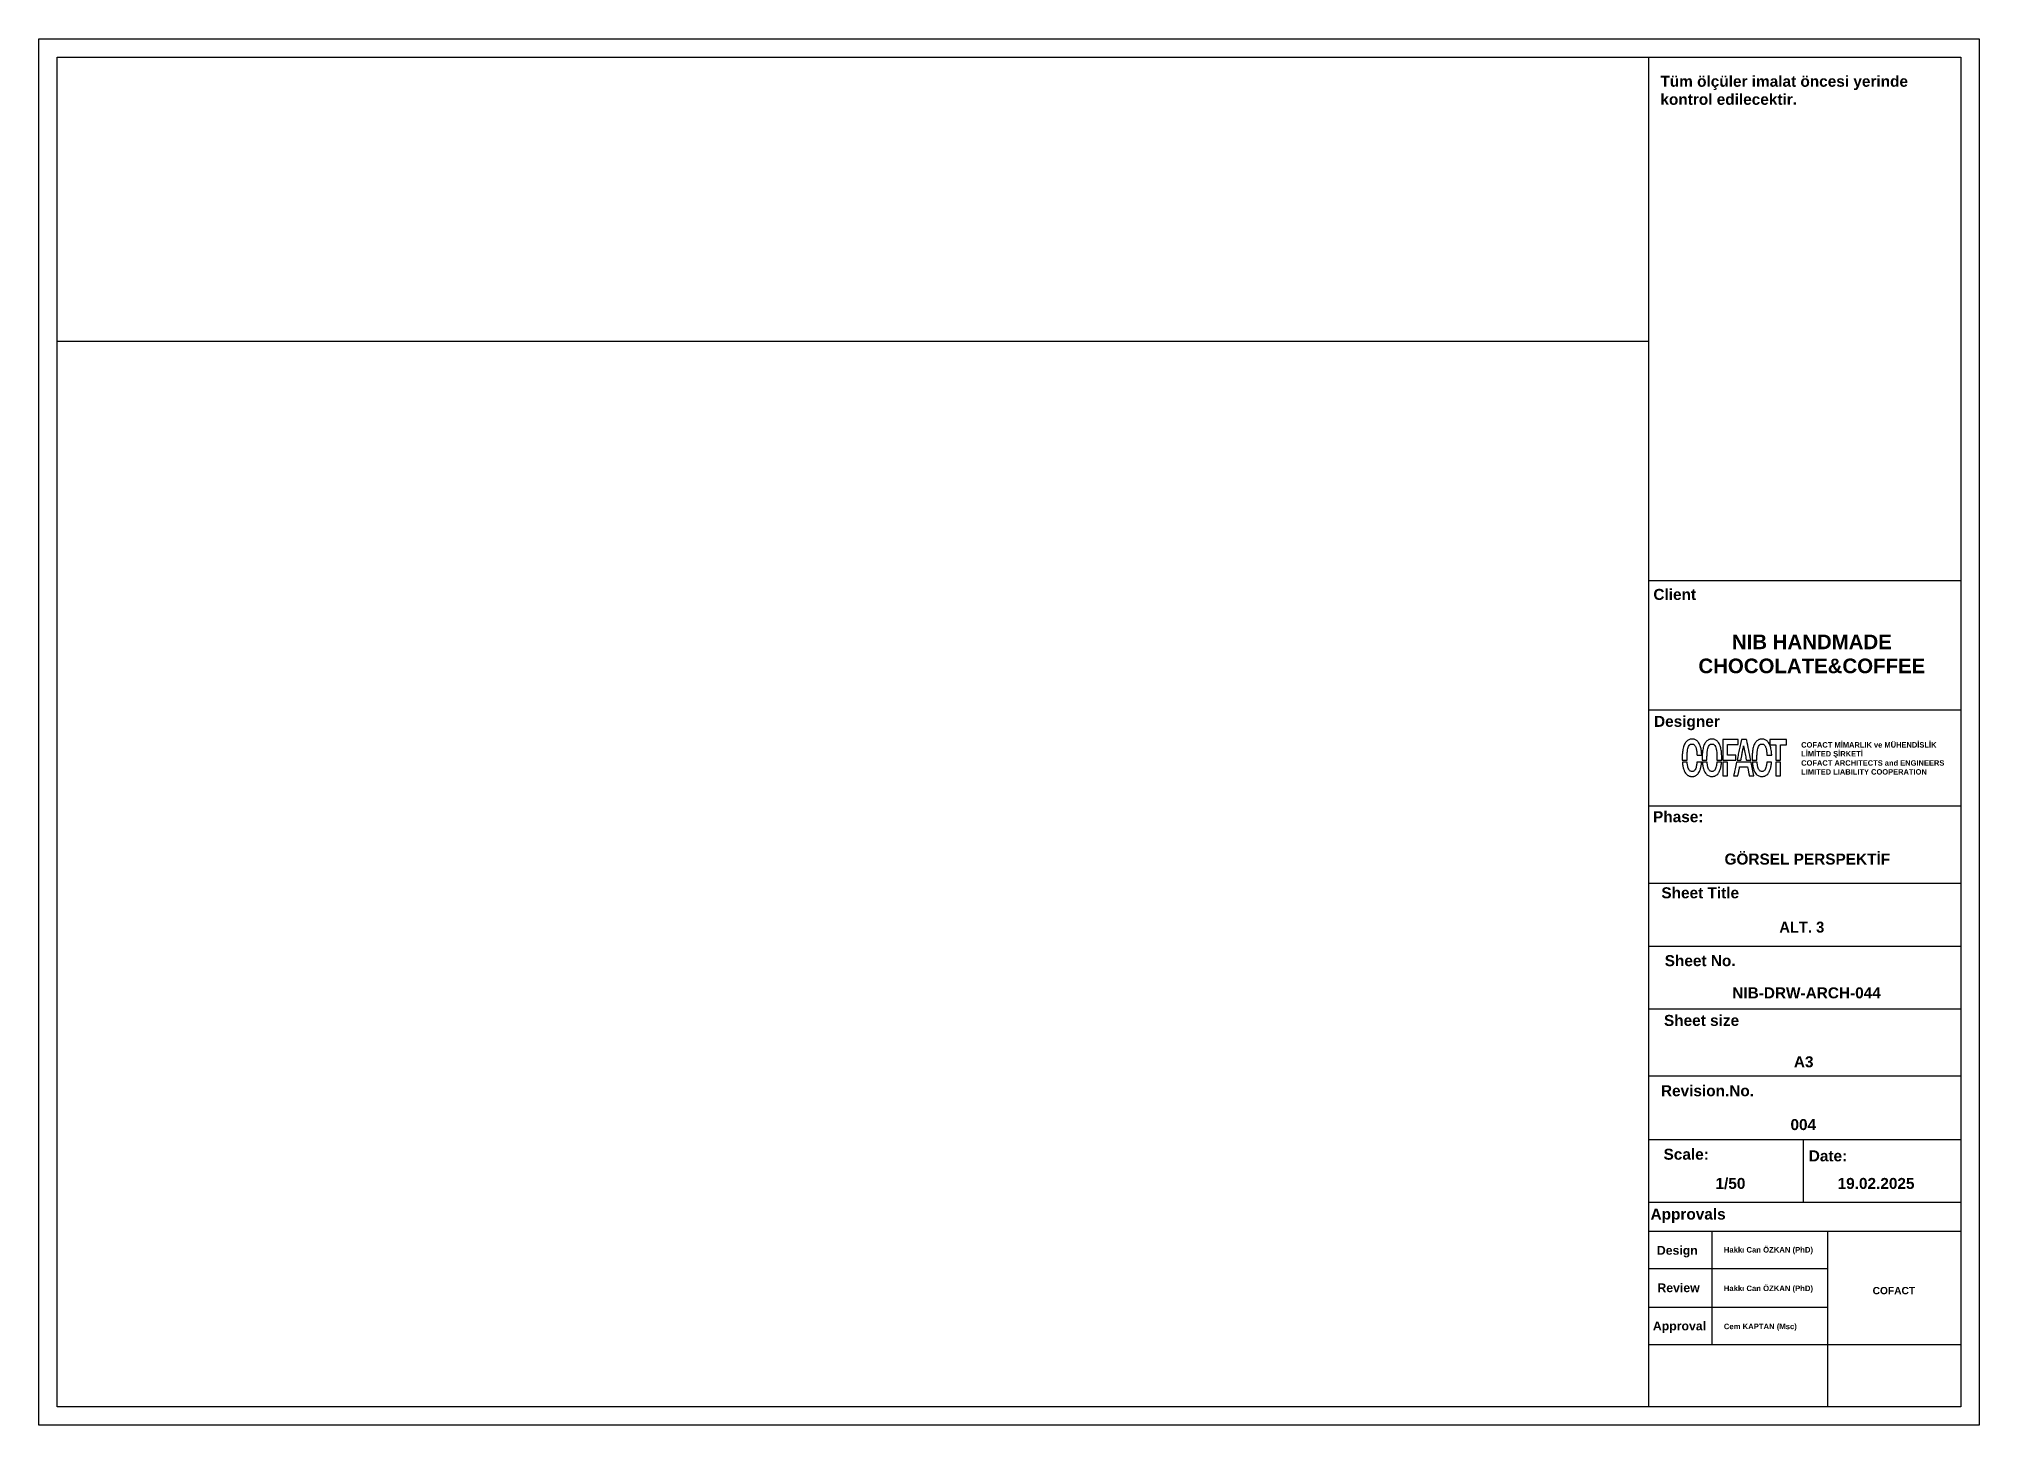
# Model space of a CAD drawing. Header units: millimetres. Extents: x 933584 to 974011, y 4545988 to 4553664.
# Drawn here: x 967711 to 969811, y 4546464 to 4547964 of the extents above; entities that cross this region are included whole.
import ezdxf

# ---------------------------------------------------------------- set-up
doc = ezdxf.new("R2010")
doc.units = ezdxf.units.MM
doc.layers.get('0').update_dxf_attribs({"color": 255})
doc.styles.add('Century Gothic_B_3', font='GOTHICB.TTF', dxfattribs={"height": 4})
picture_1 = doc.add_image_def('image11.png', size_in_pixel=(1250, 837))

msp = doc.modelspace()

# ---------------------------------------------------------------- texts
at = {"color": 0, "attachment_point": 1, "line_spacing_factor": 0.984502, "style": 'Century Gothic_B_3'}
for s, insert, char_height, width in [('\\pxql;{\\fArial|b1|i0|c0|p34;Tüm ölçüler imalat öncesi yerinde kontrol edilecektir.}', (969466.46, 4547923.88), 11.9034, 324.3298), ('\\pxqr;{\\fArial|b1|i0|c0|p34;Client}', (968916.91, 4547368.66), 11.9034, 588.1338), ('\\pxqc;{\\fArial|b1|i0|c0|p34;NIB HANDMADE CHOCOLATE&COFFEE}', (969466.92, 4547319.26), 15.8192, 326.8702), ('\\pxqr;{\\fArial|b1|i0|c0|p34;Designer}', (968942.59, 4547231.33), 11.9034, 588.1338), ('{\\fFranklin Gothic Medium|b1|i0|c162|p34;COFACT MİMARLIK ve MÜHENDİSLİK}\\P{\\fFranklin Gothic Medium|b1|i0|c162|p34;LİMİTED ŞİRKETİ}', (969618.78, 4547202.86), 5.8729, 228.8091), ('\\pxql;{\\fFranklin Gothic Book|b1|i0|c162|p34;COFACT ARCHITECTS and ENGINEERS\\PLIMITED LIABILITY COOPERATION}', (969618.78, 4547183.27), 5.8729, 228.8091), ('\\pxqr;{\\fArial|b1|i0|c0|p34;Phase:}', (968924.92, 4547128.14), 11.9034, 588.1338), ('\\pxqr;{\\fArial|b1|i0|c0|p34;GÖRSEL PERSPEKTİF}', (969126.95, 4547082.3), 11.9034, 588.1338), ('\\pxqr;{\\fArial|b1|i0|c0|p34;Sheet Title}', (968963.47, 4547045.84), 11.9034, 588.1338), ('\\pxi-2,l3,qr,t3;ALT. 3', (969055.66, 4547008.69), 11.9034, 588.1338), ('\\pxqr;{\\fArial|b1|i0|c0|p34;Sheet No.}', (968959.68, 4546972.41), 11.9034, 588.1338), ('\\pxqr;{\\fArial|b1|i0|c0|p34;NIB-DRW-ARCH-044}', (969116.83, 4546937.56), 11.9034, 588.1338), ('\\pxqr;{\\fArial|b1|i0|c0|p34;Sheet size}', (968963.52, 4546907.76), 11.9034, 588.1338), ('\\pxqr;{\\fArial|b1|i0|c0|p34;A3}', (969044.02, 4546862.96), 11.9034, 588.1338), ('\\pxqr;{\\fArial|b1|i0|c0|p34;Revision.No.}', (968979.63, 4546831.68), 11.9034, 588.1338), ('\\pxqr;{\\fArial|b1|i0|c0|p34;00\\fArial|b1|i0|c162|p34;4}', (969046.83, 4546795.04), 11.9034, 588.1338), ('\\pxqr;{\\fArial|b1|i0|c0|p34;Scale:}', (968930.75, 4546762.99), 11.9034, 588.1338), ('\\pxqr;{\\fArial|b1|i0|c0|p34;Date:}', (969080.47, 4546761.2), 11.9034, 588.1338), ('\\pxqr;{\\fArial|b1|i0|c0|p34;1/50}', (968970.29, 4546731.37), 11.9034, 588.1338), ('\\pxqr;{\\fArial|b1|i0|c162|p34;19\\fArial|b1|i0|c0|p34;.02.202\\fArial|b1|i0|c162|p34;5}', (969153.31, 4546731.37), 11.9034, 588.1338), ('\\pxqr;{\\fArial|b1|i0|c0|p34;Approvals}', (968948.97, 4546698.22), 11.9034, 588.1338), ('\\pxqr;{\\fArial|b1|i0|c0|p34;Design}', (968918.77, 4546657.79), 9.5085, 588.1338), ('{\\fArial|b1|i0|c0|p34;\\W9.71336;   }{\\fArial|b1|i0|c0|p34;Hakkı Can ÖZKAN (PhD)}', (969467.8, 4546656.61), 5.9517, 163.4351), ('\\pxqr;{\\fArial|b1|i0|c0|p34;Review}', (968920.84, 4546617.27), 9.5085, 588.1338), ('{\\fArial|b1|i0|c0|p34;\\W9.71336;   }{\\fArial|b1|i0|c0|p34;Hakkı Can ÖZKAN (PhD)}', (969467.8, 4546614.9), 5.9517, 163.4351), ('\\pxqc;{\\fArial|b1|i0|c0|p34;COFACT}', (969555.71, 4546613.42), 7.9096, 326.8702), ('\\pxqr;{\\fArial|b1|i0|c0|p34;Approval}', (968927.75, 4546575.99), 9.5085, 588.1338), ('{\\W9.71336;\\fArial|b1|i0|c0|p34;   \\W1;Cem KAPTAN (Msc)}', (969467.8, 4546573.69), 5.9517, 163.4351)]:
    msp.add_mtext(s, dxfattribs=dict(at, insert=insert, char_height=char_height, width=width))

# ---------------------------------------------------------------- linework, layer by layer
at = {"color": 0}
for p, q in [((969791.47, 4547377.52), (969453.42, 4547377.52)), ((969791.47, 4547377.52), (969453.42, 4547377.52)), ((969791.47, 4547237.54), (969453.42, 4547237.54)), ((969791.47, 4547237.54), (969453.42, 4547237.54)), ((969791.47, 4547237.54), (969453.42, 4547237.54)), ((969791.47, 4547237.54), (969453.42, 4547237.54)), ((969791.47, 4547133.48), (969453.42, 4547133.48)), ((969453.42, 4547050.2), (969791.47, 4547050.2)), ((969791.47, 4546981.8), (969453.42, 4546981.8)), ((969791.47, 4546913.84), (969453.42, 4546913.84)), ((969791.47, 4546841.62), (969453.42, 4546841.62)), ((969791.47, 4546772.61), (969453.42, 4546772.61)), ((969620.89, 4546772.61), (969620.89, 4546704.89)), ((969791.47, 4546704.89), (969453.42, 4546704.89)), ((969791.47, 4546673.56), (969453.42, 4546673.56)), ((969522.27, 4546673.56), (969522.27, 4546550.8)), ((969647.26, 4546673.56), (969647.26, 4546599.96)), ((969453.42, 4546633.42), (969647.26, 4546633.42)), ((969453.42, 4546591.71), (969647.26, 4546591.71)), ((969647.26, 4546599.96), (969647.26, 4546483.84)), ((969791.47, 4546550.8), (969453.42, 4546550.8))]:
    msp.add_line(p, q, dxfattribs=at)
for points in [[(967711.47, 4547963.85), (969811.47, 4547963.85), (969811.47, 4546463.85), (967711.47, 4546463.85)], [(967731.47, 4547943.85), (969791.47, 4547943.85), (969791.47, 4546483.85), (967731.47, 4546483.85)], [(969534.1, 4547194.48), (969534.1, 4547183.34), (969541.16, 4547183.34), (969548.22, 4547183.34), (969548.22, 4547185.98), (969548.22, 4547188.61), (969543.64, 4547188.61), (969539.07, 4547188.61), (969539.07, 4547194.43), (969539.07, 4547200.24), (969544.79, 4547200.24), (969550.5, 4547200.24), (969550.5, 4547202.93), (969550.5, 4547205.61), (969542.3, 4547205.61), (969534.1, 4547205.61)], [(969584.91, 4547202.78), (969584.91, 4547199.95), (969588.14, 4547199.95), (969591.37, 4547199.95), (969591.37, 4547191.64), (969591.37, 4547183.34), (969593.86, 4547183.34), (969596.34, 4547183.34), (969596.34, 4547191.64), (969596.34, 4547199.95), (969599.62, 4547199.95), (969602.9, 4547199.95), (969602.9, 4547202.78), (969602.9, 4547205.61), (969593.91, 4547205.61), (969584.91, 4547205.61)], [(969534.1, 4547173.84), (969534.1, 4547166.34), (969536.56, 4547166.36), (969539.02, 4547166.39), (969539.04, 4547173.87), (969539.07, 4547181.35), (969536.58, 4547181.35), (969534.1, 4547181.35)], [(969591.39, 4547173.87), (969591.42, 4547166.39), (969593.88, 4547166.36), (969596.34, 4547166.33), (969596.34, 4547173.84), (969596.34, 4547181.35), (969593.86, 4547181.35), (969591.37, 4547181.35)]]:
    msp.add_lwpolyline(points, close=True, dxfattribs=at)
msp.add_lwpolyline([(969453.42, 4547943.86), (969453.42, 4546483.85)], dxfattribs=at)
for points in [[(969498.75, 4547206.1, 0.11064), (969495.65, 4547204.6, 0.089568), (969493.2, 4547201.82, 0.069833), (969491.45, 4547197.7, 0.037138), (969490.4, 4547192.26, 0.013582), (969490.25, 4547190.61, 0.005436), (969490.14, 4547188.34, 0.005261), (969490.08, 4547186.12, 0.017635), (969490.1, 4547184.66), (969490.17, 4547183.34), (969492.72, 4547183.34), (969495.27, 4547183.34), (969495.28, 4547186.35, -0.01557), (969495.44, 4547190.77, -0.027157), (969495.88, 4547194.4, -0.033018), (969496.57, 4547197.25, -0.079442), (969497.55, 4547199.19, -0.009072), (969497.84, 4547199.58, -0.030827), (969498.05, 4547199.82, -0.031813), (969498.29, 4547200.03, -0.010138), (969498.67, 4547200.31, -0.089655), (969499.42, 4547200.67, -0.05192), (969500.42, 4547200.83, -0.051218), (969501.44, 4547200.78, -0.076363), (969502.3, 4547200.51, -0.070873), (969503.1, 4547199.97, -0.052254), (969503.81, 4547199.17, -0.046256), (969504.42, 4547198.14, -0.033841), (969504.9, 4547196.91, -0.02482), (969505.26, 4547195.51, -0.012371), (969505.59, 4547193.71, -0.011745), (969505.85, 4547191.72, -0.011909), (969506.02, 4547189.73), (969506.09, 4547188.61), (969508.66, 4547188.61), (969511.23, 4547188.61), (969511.23, 4547189.03, 0.020953), (969511.19, 4547189.94, 0.004455), (969511.04, 4547191.52, 0.00493), (969510.86, 4547193.14, 0.011284), (969510.68, 4547194.37, 0.038093), (969509.55, 4547198.88, 0.067383), (969507.87, 4547202.32, 0.083303), (969505.64, 4547204.69, 0.099908), (969502.89, 4547206.02, 0.02201), (969502.45, 4547206.11, 0.020762), (969501.99, 4547206.17, 0.015695), (969501.43, 4547206.2, 0.005906), (969500.65, 4547206.2, 0.00548), (969500.04, 4547206.19, 0.006399), (969499.47, 4547206.17, 0.005718), (969498.99, 4547206.13, 0.038226)], [(969520.33, 4547206.1, 0.105194), (969517.36, 4547204.7, 0.087054), (969514.98, 4547202.14, 0.069549), (969513.23, 4547198.38, 0.038701), (969512.13, 4547193.43, 0.014261), (969511.89, 4547191.35, 0.008448), (969511.72, 4547188.85, 0.008433), (969511.64, 4547186.42, 0.018733), (969511.68, 4547184.57), (969511.75, 4547183.34), (969514.3, 4547183.34), (969516.85, 4547183.34), (969516.86, 4547186.35, -0.01557), (969517.01, 4547190.77, -0.027157), (969517.45, 4547194.4, -0.033018), (969518.15, 4547197.25, -0.079442), (969519.12, 4547199.19, -0.009072), (969519.42, 4547199.58, -0.030827), (969519.63, 4547199.82, -0.031813), (969519.87, 4547200.03, -0.010138), (969520.25, 4547200.31, -0.089655), (969521, 4547200.67, -0.05192), (969521.99, 4547200.83, -0.051218), (969523.02, 4547200.78, -0.076363), (969523.88, 4547200.51, -0.136443), (969525.39, 4547199.17, -0.067108), (969526.49, 4547196.83, -0.045937), (969527.23, 4547193.38, -0.018323), (969527.64, 4547188.56, -0.004967), (969527.68, 4547187.58, -0.003937), (969527.7, 4547186.52, -0.00398), (969527.71, 4547185.53, -0.009912), (969527.69, 4547184.81), (969527.63, 4547183.34), (969530.2, 4547183.34), (969532.78, 4547183.34), (969532.84, 4547184.61, 0.018366), (969532.87, 4547186.77, 0.009634), (969532.76, 4547189.46, 0.009631), (969532.55, 4547192.16, 0.017297), (969532.25, 4547194.36, 0.038062), (969531.13, 4547198.88, 0.067387), (969529.45, 4547202.32, 0.08333), (969527.22, 4547204.69, 0.099909), (969524.46, 4547206.02, 0.02201), (969524.02, 4547206.11, 0.020762), (969523.57, 4547206.17, 0.015695), (969523.01, 4547206.2, 0.005906), (969522.22, 4547206.2, 0.00548), (969521.62, 4547206.19, 0.006399), (969521.05, 4547206.17, 0.005718), (969520.57, 4547206.13, 0.038226)], [(969556.52, 4547199.03, 0.0000105), (969557.88, 4547191.73, 0.000084), (969559.08, 4547185.3, 0.003215), (969559.36, 4547183.86), (969559.47, 4547183.34), (969561.85, 4547183.34, 0.001355), (969562.76, 4547183.34, 0.00226), (969563.53, 4547183.35, 0.000206), (969564.21, 4547183.36, 0.409743), (969564.23, 4547183.38, 0.049641), (969564.22, 4547183.44, 0.000001), (969562.04, 4547194.29, 0.000006), (969559.89, 4547204.97, 0.007694), (969559.8, 4547205.39), (969559.75, 4547205.61), (969556.99, 4547205.61), (969554.23, 4547205.61), (969553.51, 4547202.31, -0.000077), (969552.13, 4547195.94, -0.000085), (969550.8, 4547189.78, -0.000009), (969549.51, 4547183.86, -0.006923), (969549.44, 4547183.57), (969549.39, 4547183.34), (969553.6, 4547183.34, 0.0001427), (969553.89, 4547184.92, 0.00034), (969554.15, 4547186.29, 0.000221), (969554.44, 4547187.87, -0.000266), (969555.27, 4547192.37, -0.000578), (969555.92, 4547195.83, -0.0000869)], [(969574.42, 4547206.1, 0.105194), (969571.45, 4547204.7, 0.087054), (969569.07, 4547202.14, 0.069549), (969567.32, 4547198.38, 0.038701), (969566.22, 4547193.43, 0.014261), (969565.99, 4547191.35, 0.008448), (969565.82, 4547188.85, 0.008433), (969565.73, 4547186.42, 0.018733), (969565.77, 4547184.57), (969565.84, 4547183.34), (969568.39, 4547183.34), (969570.94, 4547183.34), (969570.95, 4547186.35, -0.01557), (969571.1, 4547190.76, -0.027157), (969571.54, 4547194.4, -0.033018), (969572.24, 4547197.25, -0.079442), (969573.21, 4547199.19, -0.009072), (969573.51, 4547199.58, -0.030827), (969573.72, 4547199.82, -0.031813), (969573.96, 4547200.03, -0.010138), (969574.34, 4547200.31, -0.089655), (969575.09, 4547200.67, -0.05192), (969576.09, 4547200.83, -0.051218), (969577.11, 4547200.78, -0.076363), (969577.97, 4547200.51, -0.070873), (969578.77, 4547199.97, -0.052254), (969579.48, 4547199.17, -0.046256), (969580.08, 4547198.14, -0.033841), (969580.56, 4547196.91, -0.02482), (969580.93, 4547195.51, -0.012371), (969581.26, 4547193.71, -0.011745), (969581.52, 4547191.72, -0.011909), (969581.69, 4547189.73), (969581.75, 4547188.61), (969584.32, 4547188.61), (969586.9, 4547188.61), (969586.9, 4547189.03, 0.020953), (969586.86, 4547189.94, 0.004455), (969586.71, 4547191.52, 0.00493), (969586.52, 4547193.14, 0.011284), (969586.34, 4547194.37, 0.038093), (969585.22, 4547198.88, 0.067383), (969583.54, 4547202.32, 0.083303), (969581.31, 4547204.69, 0.099908), (969578.55, 4547206.02, 0.02201), (969578.11, 4547206.11, 0.020762), (969577.66, 4547206.17, 0.015695), (969577.1, 4547206.2, 0.005906), (969576.32, 4547206.2, 0.00548), (969575.71, 4547206.19, 0.006399), (969575.14, 4547206.17, 0.005718), (969574.66, 4547206.13, 0.038226)], [(969490.3, 4547180.63, 0.025038), (969490.86, 4547176.68, 0.036131), (969491.79, 4547173.27, 0.041565), (969493.04, 4547170.46, 0.063352), (969494.62, 4547168.3, 0.028049), (969495.43, 4547167.53, 0.034689), (969496.27, 4547166.91, 0.034905), (969497.18, 4547166.42, 0.029004), (969498.2, 4547166.03, 0.021923), (969498.68, 4547165.9, 0.031789), (969499.12, 4547165.83, 0.019677), (969499.69, 4547165.8, 0.003659), (969500.74, 4547165.79, 0.003627), (969501.78, 4547165.8, 0.019229), (969502.35, 4547165.83, 0.031747), (969502.77, 4547165.9, 0.024514), (969503.22, 4547166.02, 0.035022), (969504.4, 4547166.5, 0.037328), (969505.46, 4547167.12, 0.037367), (969506.42, 4547167.9, 0.035245), (969507.28, 4547168.83, 0.053473), (969508.66, 4547171, 0.03772), (969509.75, 4547173.68, 0.032588), (969510.56, 4547176.9, 0.021334), (969511.08, 4547180.68), (969511.14, 4547181.35), (969508.56, 4547181.35), (969505.97, 4547181.35), (969505.91, 4547180.68, -0.0074), (969505.81, 4547179.71, -0.005344), (969505.66, 4547178.63, -0.005411), (969505.5, 4547177.6, -0.010609), (969505.34, 4547176.78, -0.034422), (969504.64, 4547174.32, -0.07643), (969503.72, 4547172.62, -0.102726), (969502.52, 4547171.59, -0.109019), (969501.04, 4547171.14, -0.095932), (969499.43, 4547171.33, -0.113527), (969498.11, 4547172.11, -0.092498), (969497.08, 4547173.53, -0.04608), (969496.31, 4547175.63, -0.017297), (969496.02, 4547176.92, -0.007909), (969495.72, 4547178.63, -0.007223), (969495.48, 4547180.29, -0.03219), (969495.42, 4547181.26, 0.402781), (969495.38, 4547181.3, 0.001238), (969494.67, 4547181.33, 0.005463), (969493.83, 4547181.35, 0.003096), (969492.82, 4547181.35), (969490.23, 4547181.35)], [(969511.87, 4547180.63, 0.025038), (969512.44, 4547176.68, 0.036131), (969513.36, 4547173.27, 0.041565), (969514.62, 4547170.46, 0.063352), (969516.19, 4547168.3, 0.047265), (969517.59, 4547167.07, 0.06438), (969519.06, 4547166.27, 0.06177), (969520.73, 4547165.86, 0.039412), (969522.73, 4547165.77, 0.027569), (969524.15, 4547165.9, 0.048064), (969525.3, 4547166.18, 0.049711), (969526.35, 4547166.67, 0.031882), (969527.45, 4547167.43, 0.081131), (969529.37, 4547169.51, 0.052129), (969530.88, 4547172.42, 0.043307), (969531.98, 4547176.15, 0.026621), (969532.66, 4547180.68), (969532.72, 4547181.35), (969530.14, 4547181.35), (969527.55, 4547181.35), (969527.49, 4547180.68, -0.0074), (969527.38, 4547179.71, -0.005344), (969527.24, 4547178.63, -0.005411), (969527.07, 4547177.6, -0.010609), (969526.92, 4547176.78, -0.034422), (969526.22, 4547174.32, -0.07643), (969525.29, 4547172.62, -0.102726), (969524.1, 4547171.59, -0.109019), (969522.62, 4547171.14, -0.095932), (969521.01, 4547171.33, -0.113527), (969519.69, 4547172.1, -0.092498), (969518.66, 4547173.53, -0.04608), (969517.89, 4547175.63, -0.017297), (969517.6, 4547176.92, -0.007909), (969517.3, 4547178.63, -0.007223), (969517.06, 4547180.29, -0.03219), (969517, 4547181.26, 0.402781), (969516.96, 4547181.3, 0.001238), (969516.24, 4547181.33, 0.005463), (969515.41, 4547181.35, 0.003096), (969514.4, 4547181.35), (969511.8, 4547181.35)], [(969567.66, 4547166.34, 0.0000231), (969566.17, 4547173.77, 0.000048), (969564.77, 4547180.73, 0.022716), (969564.66, 4547181.18, 0.319618), (969564.52, 4547181.29, 0.005635), (969563.47, 4547181.33, 0.005119), (969561.64, 4547181.35, 0.000404), (969556.79, 4547181.35), (969548.96, 4547181.35), (969547.38, 4547174.02, -0.000063), (969546.77, 4547171.2, -0.000102), (969546.25, 4547168.79, -0.000015), (969545.78, 4547166.65, -0.0154076), (969545.7, 4547166.33), (969550.44, 4547166.39), (969551.31, 4547171.11, -0.000258), (969551.65, 4547172.94, -0.000401), (969551.95, 4547174.51, -0.000111), (969552.21, 4547175.88, -0.013635), (969552.24, 4547176.06), (969552.3, 4547176.28), (969556.55, 4547176.28), (969560.79, 4547176.28), (969561.43, 4547172.88, 0.000154), (969561.69, 4547171.46, 0.000145), (969561.96, 4547170.01, 0.000144), (969562.2, 4547168.73, 0.000507), (969562.36, 4547167.9), (969562.66, 4547166.34)], [(969565.96, 4547180.63, 0.025038), (969566.53, 4547176.68, 0.036131), (969567.45, 4547173.27, 0.041565), (969568.71, 4547170.46, 0.063352), (969570.28, 4547168.3, 0.047265), (969571.68, 4547167.07, 0.06438), (969573.15, 4547166.27, 0.06177), (969574.82, 4547165.86, 0.039412), (969576.83, 4547165.77, 0.027569), (969578.25, 4547165.9, 0.048064), (969579.39, 4547166.18, 0.049711), (969580.44, 4547166.67, 0.031882), (969581.54, 4547167.43, 0.081131), (969583.46, 4547169.51, 0.052129), (969584.97, 4547172.42, 0.043307), (969586.07, 4547176.15, 0.026621), (969586.75, 4547180.68), (969586.81, 4547181.35), (969584.23, 4547181.35), (969581.64, 4547181.35), (969581.58, 4547180.68, -0.0074), (969581.47, 4547179.71, -0.005344), (969581.33, 4547178.63, -0.005411), (969581.17, 4547177.6, -0.010609), (969581.01, 4547176.78, -0.034422), (969580.31, 4547174.32, -0.07643), (969579.38, 4547172.62, -0.102726), (969578.19, 4547171.59, -0.109019), (969576.71, 4547171.14, -0.095932), (969575.1, 4547171.33, -0.113527), (969573.78, 4547172.1, -0.092498), (969572.75, 4547173.53, -0.04608), (969571.98, 4547175.63, -0.017297), (969571.69, 4547176.92, -0.007909), (969571.39, 4547178.63, -0.007223), (969571.15, 4547180.29, -0.03219), (969571.09, 4547181.26, 0.402781), (969571.05, 4547181.3, 0.001238), (969570.34, 4547181.33, 0.005463), (969569.5, 4547181.35, 0.003096), (969568.49, 4547181.35), (969565.9, 4547181.35)]]:
    msp.add_lwpolyline(points, format="xyb", close=True, dxfattribs=at)

msp.set_redraw_order([(e.dxf.handle, doc.entitydb.next_handle()) for e in msp.query("TEXT MTEXT ATTDEF DIMENSION ARC_DIMENSION")])  # texts and dimensions are drawn at this point

# ---------------------------------------------------------------- pictures from other files: only their frames are drawn
image = msp.add_image(picture_1, insert=(967731.47, 4546483.85), size_in_units=(1721.95, 1153.02), rotation=0)
image.dxf.flags = 7

doc.saveas('drawing.dxf')
